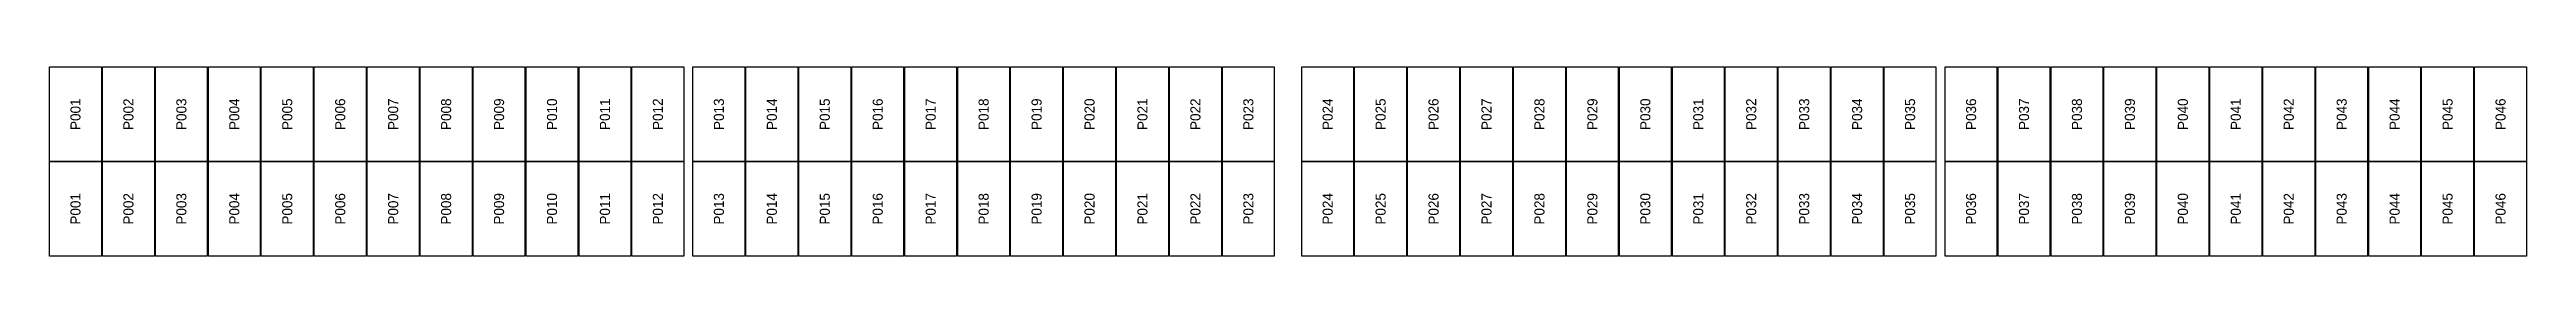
# Model space of a CAD drawing. Extents: x 296295 to 296770, y 651564 to 652121.
# Drawn here: x 296587.4 to 296641.6, y 651702.3 to 651706.4 of the extents above; entities that cross this region are included whole.
import ezdxf
from ezdxf.enums import TextEntityAlignment as Align

# ---------------------------------------------------------------- set-up
doc = ezdxf.new("R2010")
doc.units = 0

msp = doc.modelspace()

# ---------------------------------------------------------------- texts
at = {"layer": 'PANEL_POSITION'}
for s, p in [('P001', (296587.988, 651705.353)), ('P002', (296589.146, 651705.353)), ('P003', (296590.304, 651705.353)), ('P004', (296591.462, 651705.353)), ('P005', (296592.62, 651705.353)), ('P006', (296593.778, 651705.353)), ('P007', (296594.936, 651705.353)), ('P008', (296596.094, 651705.353)), ('P009', (296597.252, 651705.353)), ('P010', (296598.41, 651705.353)), ('P011', (296599.568, 651705.353)), ('P012', (296600.726, 651705.353)), ('P013', (296602.06, 651705.353)), ('P014', (296603.218, 651705.353)), ('P015', (296604.376, 651705.353)), ('P016', (296605.534, 651705.353)), ('P017', (296606.692, 651705.353)), ('P018', (296607.85, 651705.353)), ('P019', (296609.008, 651705.353)), ('P020', (296610.166, 651705.353)), ('P021', (296611.324, 651705.353)), ('P022', (296612.482, 651705.353)), ('P023', (296613.64, 651705.353)), ('P024', (296615.374, 651705.353)), ('P025', (296616.532, 651705.353)), ('P026', (296617.69, 651705.353)), ('P027', (296618.848, 651705.353)), ('P028', (296620.006, 651705.353)), ('P029', (296621.164, 651705.353)), ('P030', (296622.322, 651705.353)), ('P031', (296623.48, 651705.353)), ('P032', (296624.638, 651705.353)), ('P033', (296625.796, 651705.353)), ('P034', (296626.954, 651705.353)), ('P035', (296628.112, 651705.353)), ('P036', (296629.446, 651705.353)), ('P037', (296630.604, 651705.353)), ('P038', (296631.762, 651705.353)), ('P039', (296632.92, 651705.353)), ('P040', (296634.078, 651705.353)), ('P041', (296635.236, 651705.353)), ('P042', (296636.394, 651705.353)), ('P043', (296637.552, 651705.353)), ('P044', (296638.71, 651705.353)), ('P045', (296639.868, 651705.353)), ('P046', (296641.026, 651705.353)), ('P001', (296587.988, 651703.29)), ('P002', (296589.146, 651703.29)), ('P003', (296590.304, 651703.29)), ('P004', (296591.462, 651703.29)), ('P005', (296592.62, 651703.29)), ('P006', (296593.778, 651703.29)), ('P007', (296594.936, 651703.29)), ('P008', (296596.094, 651703.29)), ('P009', (296597.252, 651703.29)), ('P010', (296598.41, 651703.29)), ('P011', (296599.568, 651703.29)), ('P012', (296600.726, 651703.29)), ('P013', (296602.06, 651703.29)), ('P014', (296603.218, 651703.29)), ('P015', (296604.376, 651703.29)), ('P016', (296605.534, 651703.29)), ('P017', (296606.692, 651703.29)), ('P018', (296607.85, 651703.29)), ('P019', (296609.008, 651703.29)), ('P020', (296610.166, 651703.29)), ('P021', (296611.324, 651703.29)), ('P022', (296612.482, 651703.29)), ('P023', (296613.64, 651703.29)), ('P024', (296615.374, 651703.29)), ('P025', (296616.532, 651703.29)), ('P026', (296617.69, 651703.29)), ('P027', (296618.848, 651703.29)), ('P028', (296620.006, 651703.29)), ('P029', (296621.164, 651703.29)), ('P030', (296622.322, 651703.29)), ('P031', (296623.48, 651703.29)), ('P032', (296624.638, 651703.29)), ('P033', (296625.796, 651703.29)), ('P034', (296626.954, 651703.29)), ('P035', (296628.112, 651703.29)), ('P036', (296629.446, 651703.29)), ('P037', (296630.604, 651703.29)), ('P038', (296631.762, 651703.29)), ('P039', (296632.92, 651703.29)), ('P040', (296634.078, 651703.29)), ('P041', (296635.236, 651703.29)), ('P042', (296636.394, 651703.29)), ('P043', (296637.552, 651703.29)), ('P044', (296638.71, 651703.29)), ('P045', (296639.868, 651703.29)), ('P046', (296641.026, 651703.29))]:
    msp.add_text(s, height=0.22, rotation=90, dxfattribs=at).set_placement(p, align=Align.MIDDLE_CENTER)

# ---------------------------------------------------------------- linework, layer by layer
at = {"layer": 'PANELS_MASTER'}
for points in [[(296587.421, 651706.385), (296588.555, 651706.385), (296588.555, 651704.322), (296587.421, 651704.322)], [(296588.579, 651706.385), (296589.713, 651706.385), (296589.713, 651704.322), (296588.579, 651704.322)], [(296589.737, 651706.385), (296590.871, 651706.385), (296590.871, 651704.322), (296589.737, 651704.322)], [(296590.895, 651706.385), (296592.029, 651706.385), (296592.029, 651704.322), (296590.895, 651704.322)], [(296592.053, 651706.385), (296593.187, 651706.385), (296593.187, 651704.322), (296592.053, 651704.322)], [(296593.211, 651706.385), (296594.345, 651706.385), (296594.345, 651704.322), (296593.211, 651704.322)], [(296594.369, 651706.385), (296595.503, 651706.385), (296595.503, 651704.322), (296594.369, 651704.322)], [(296595.527, 651706.385), (296596.661, 651706.385), (296596.661, 651704.322), (296595.527, 651704.322)], [(296596.685, 651706.385), (296597.819, 651706.385), (296597.819, 651704.322), (296596.685, 651704.322)], [(296597.843, 651706.385), (296598.977, 651706.385), (296598.977, 651704.322), (296597.843, 651704.322)], [(296599.001, 651706.385), (296600.135, 651706.385), (296600.135, 651704.322), (296599.001, 651704.322)], [(296600.159, 651706.385), (296601.293, 651706.385), (296601.293, 651704.322), (296600.159, 651704.322)], [(296601.493, 651706.385), (296602.627, 651706.385), (296602.627, 651704.322), (296601.493, 651704.322)], [(296602.651, 651706.385), (296603.785, 651706.385), (296603.785, 651704.322), (296602.651, 651704.322)], [(296603.809, 651706.385), (296604.943, 651706.385), (296604.943, 651704.322), (296603.809, 651704.322)], [(296604.967, 651706.385), (296606.101, 651706.385), (296606.101, 651704.322), (296604.967, 651704.322)], [(296606.125, 651706.385), (296607.259, 651706.385), (296607.259, 651704.322), (296606.125, 651704.322)], [(296607.283, 651706.385), (296608.417, 651706.385), (296608.417, 651704.322), (296607.283, 651704.322)], [(296608.441, 651706.385), (296609.575, 651706.385), (296609.575, 651704.322), (296608.441, 651704.322)], [(296609.599, 651706.385), (296610.733, 651706.385), (296610.733, 651704.322), (296609.599, 651704.322)], [(296610.757, 651706.385), (296611.891, 651706.385), (296611.891, 651704.322), (296610.757, 651704.322)], [(296611.915, 651706.385), (296613.049, 651706.385), (296613.049, 651704.322), (296611.915, 651704.322)], [(296613.073, 651706.385), (296614.207, 651706.385), (296614.207, 651704.322), (296613.073, 651704.322)], [(296614.807, 651706.385), (296615.941, 651706.385), (296615.941, 651704.322), (296614.807, 651704.322)], [(296615.965, 651706.385), (296617.099, 651706.385), (296617.099, 651704.322), (296615.965, 651704.322)], [(296617.123, 651706.385), (296618.257, 651706.385), (296618.257, 651704.322), (296617.123, 651704.322)], [(296618.281, 651706.385), (296619.415, 651706.385), (296619.415, 651704.322), (296618.281, 651704.322)], [(296619.439, 651706.385), (296620.573, 651706.385), (296620.573, 651704.322), (296619.439, 651704.322)], [(296620.597, 651706.385), (296621.731, 651706.385), (296621.731, 651704.322), (296620.597, 651704.322)], [(296621.755, 651706.385), (296622.889, 651706.385), (296622.889, 651704.322), (296621.755, 651704.322)], [(296622.913, 651706.385), (296624.047, 651706.385), (296624.047, 651704.322), (296622.913, 651704.322)], [(296624.071, 651706.385), (296625.205, 651706.385), (296625.205, 651704.322), (296624.071, 651704.322)], [(296625.229, 651706.385), (296626.363, 651706.385), (296626.363, 651704.322), (296625.229, 651704.322)], [(296626.387, 651706.385), (296627.521, 651706.385), (296627.521, 651704.322), (296626.387, 651704.322)], [(296627.545, 651706.385), (296628.679, 651706.385), (296628.679, 651704.322), (296627.545, 651704.322)], [(296628.879, 651706.385), (296630.013, 651706.385), (296630.013, 651704.322), (296628.879, 651704.322)], [(296630.037, 651706.385), (296631.171, 651706.385), (296631.171, 651704.322), (296630.037, 651704.322)], [(296631.195, 651706.385), (296632.329, 651706.385), (296632.329, 651704.322), (296631.195, 651704.322)], [(296632.353, 651706.385), (296633.487, 651706.385), (296633.487, 651704.322), (296632.353, 651704.322)], [(296633.511, 651706.385), (296634.645, 651706.385), (296634.645, 651704.322), (296633.511, 651704.322)], [(296634.669, 651706.385), (296635.803, 651706.385), (296635.803, 651704.322), (296634.669, 651704.322)], [(296635.827, 651706.385), (296636.961, 651706.385), (296636.961, 651704.322), (296635.827, 651704.322)], [(296636.985, 651706.385), (296638.119, 651706.385), (296638.119, 651704.322), (296636.985, 651704.322)], [(296638.143, 651706.385), (296639.277, 651706.385), (296639.277, 651704.322), (296638.143, 651704.322)], [(296639.301, 651706.385), (296640.435, 651706.385), (296640.435, 651704.322), (296639.301, 651704.322)], [(296640.459, 651706.385), (296641.593, 651706.385), (296641.593, 651704.322), (296640.459, 651704.322)], [(296587.421, 651704.322), (296588.555, 651704.322), (296588.555, 651702.259), (296587.421, 651702.259)], [(296588.579, 651704.322), (296589.713, 651704.322), (296589.713, 651702.259), (296588.579, 651702.259)], [(296589.737, 651704.322), (296590.871, 651704.322), (296590.871, 651702.259), (296589.737, 651702.259)], [(296590.895, 651704.322), (296592.029, 651704.322), (296592.029, 651702.259), (296590.895, 651702.259)], [(296592.053, 651704.322), (296593.187, 651704.322), (296593.187, 651702.259), (296592.053, 651702.259)], [(296593.211, 651704.322), (296594.345, 651704.322), (296594.345, 651702.259), (296593.211, 651702.259)], [(296594.369, 651704.322), (296595.503, 651704.322), (296595.503, 651702.259), (296594.369, 651702.259)], [(296595.527, 651704.322), (296596.661, 651704.322), (296596.661, 651702.259), (296595.527, 651702.259)], [(296596.685, 651704.322), (296597.819, 651704.322), (296597.819, 651702.259), (296596.685, 651702.259)], [(296597.843, 651704.322), (296598.977, 651704.322), (296598.977, 651702.259), (296597.843, 651702.259)], [(296599.001, 651704.322), (296600.135, 651704.322), (296600.135, 651702.259), (296599.001, 651702.259)], [(296600.159, 651704.322), (296601.293, 651704.322), (296601.293, 651702.259), (296600.159, 651702.259)], [(296601.493, 651704.322), (296602.627, 651704.322), (296602.627, 651702.259), (296601.493, 651702.259)], [(296602.651, 651704.322), (296603.785, 651704.322), (296603.785, 651702.259), (296602.651, 651702.259)], [(296603.809, 651704.322), (296604.943, 651704.322), (296604.943, 651702.259), (296603.809, 651702.259)], [(296604.967, 651704.322), (296606.101, 651704.322), (296606.101, 651702.259), (296604.967, 651702.259)], [(296606.125, 651704.322), (296607.259, 651704.322), (296607.259, 651702.259), (296606.125, 651702.259)], [(296607.283, 651704.322), (296608.417, 651704.322), (296608.417, 651702.259), (296607.283, 651702.259)], [(296608.441, 651704.322), (296609.575, 651704.322), (296609.575, 651702.259), (296608.441, 651702.259)], [(296609.599, 651704.322), (296610.733, 651704.322), (296610.733, 651702.259), (296609.599, 651702.259)], [(296610.757, 651704.322), (296611.891, 651704.322), (296611.891, 651702.259), (296610.757, 651702.259)], [(296611.915, 651704.322), (296613.049, 651704.322), (296613.049, 651702.259), (296611.915, 651702.259)], [(296613.073, 651704.322), (296614.207, 651704.322), (296614.207, 651702.259), (296613.073, 651702.259)], [(296614.807, 651704.322), (296615.941, 651704.322), (296615.941, 651702.259), (296614.807, 651702.259)], [(296615.965, 651704.322), (296617.099, 651704.322), (296617.099, 651702.259), (296615.965, 651702.259)], [(296617.123, 651704.322), (296618.257, 651704.322), (296618.257, 651702.259), (296617.123, 651702.259)], [(296618.281, 651704.322), (296619.415, 651704.322), (296619.415, 651702.259), (296618.281, 651702.259)], [(296619.439, 651704.322), (296620.573, 651704.322), (296620.573, 651702.259), (296619.439, 651702.259)], [(296620.597, 651704.322), (296621.731, 651704.322), (296621.731, 651702.259), (296620.597, 651702.259)], [(296621.755, 651704.322), (296622.889, 651704.322), (296622.889, 651702.259), (296621.755, 651702.259)], [(296622.913, 651704.322), (296624.047, 651704.322), (296624.047, 651702.259), (296622.913, 651702.259)], [(296624.071, 651704.322), (296625.205, 651704.322), (296625.205, 651702.259), (296624.071, 651702.259)], [(296625.229, 651704.322), (296626.363, 651704.322), (296626.363, 651702.259), (296625.229, 651702.259)], [(296626.387, 651704.322), (296627.521, 651704.322), (296627.521, 651702.259), (296626.387, 651702.259)], [(296627.545, 651704.322), (296628.679, 651704.322), (296628.679, 651702.259), (296627.545, 651702.259)], [(296628.879, 651704.322), (296630.013, 651704.322), (296630.013, 651702.259), (296628.879, 651702.259)], [(296630.037, 651704.322), (296631.171, 651704.322), (296631.171, 651702.259), (296630.037, 651702.259)], [(296631.195, 651704.322), (296632.329, 651704.322), (296632.329, 651702.259), (296631.195, 651702.259)], [(296632.353, 651704.322), (296633.487, 651704.322), (296633.487, 651702.259), (296632.353, 651702.259)], [(296633.511, 651704.322), (296634.645, 651704.322), (296634.645, 651702.259), (296633.511, 651702.259)], [(296634.669, 651704.322), (296635.803, 651704.322), (296635.803, 651702.259), (296634.669, 651702.259)], [(296635.827, 651704.322), (296636.961, 651704.322), (296636.961, 651702.259), (296635.827, 651702.259)], [(296636.985, 651704.322), (296638.119, 651704.322), (296638.119, 651702.259), (296636.985, 651702.259)], [(296638.143, 651704.322), (296639.277, 651704.322), (296639.277, 651702.259), (296638.143, 651702.259)], [(296639.301, 651704.322), (296640.435, 651704.322), (296640.435, 651702.259), (296639.301, 651702.259)], [(296640.459, 651704.322), (296641.593, 651704.322), (296641.593, 651702.259), (296640.459, 651702.259)]]:
    msp.add_lwpolyline(points, close=True, dxfattribs=at)

msp.set_redraw_order([(e.dxf.handle, doc.entitydb.next_handle()) for e in msp.query("TEXT MTEXT ATTDEF DIMENSION ARC_DIMENSION")])  # texts and dimensions are drawn at this point

doc.saveas('drawing.dxf')
